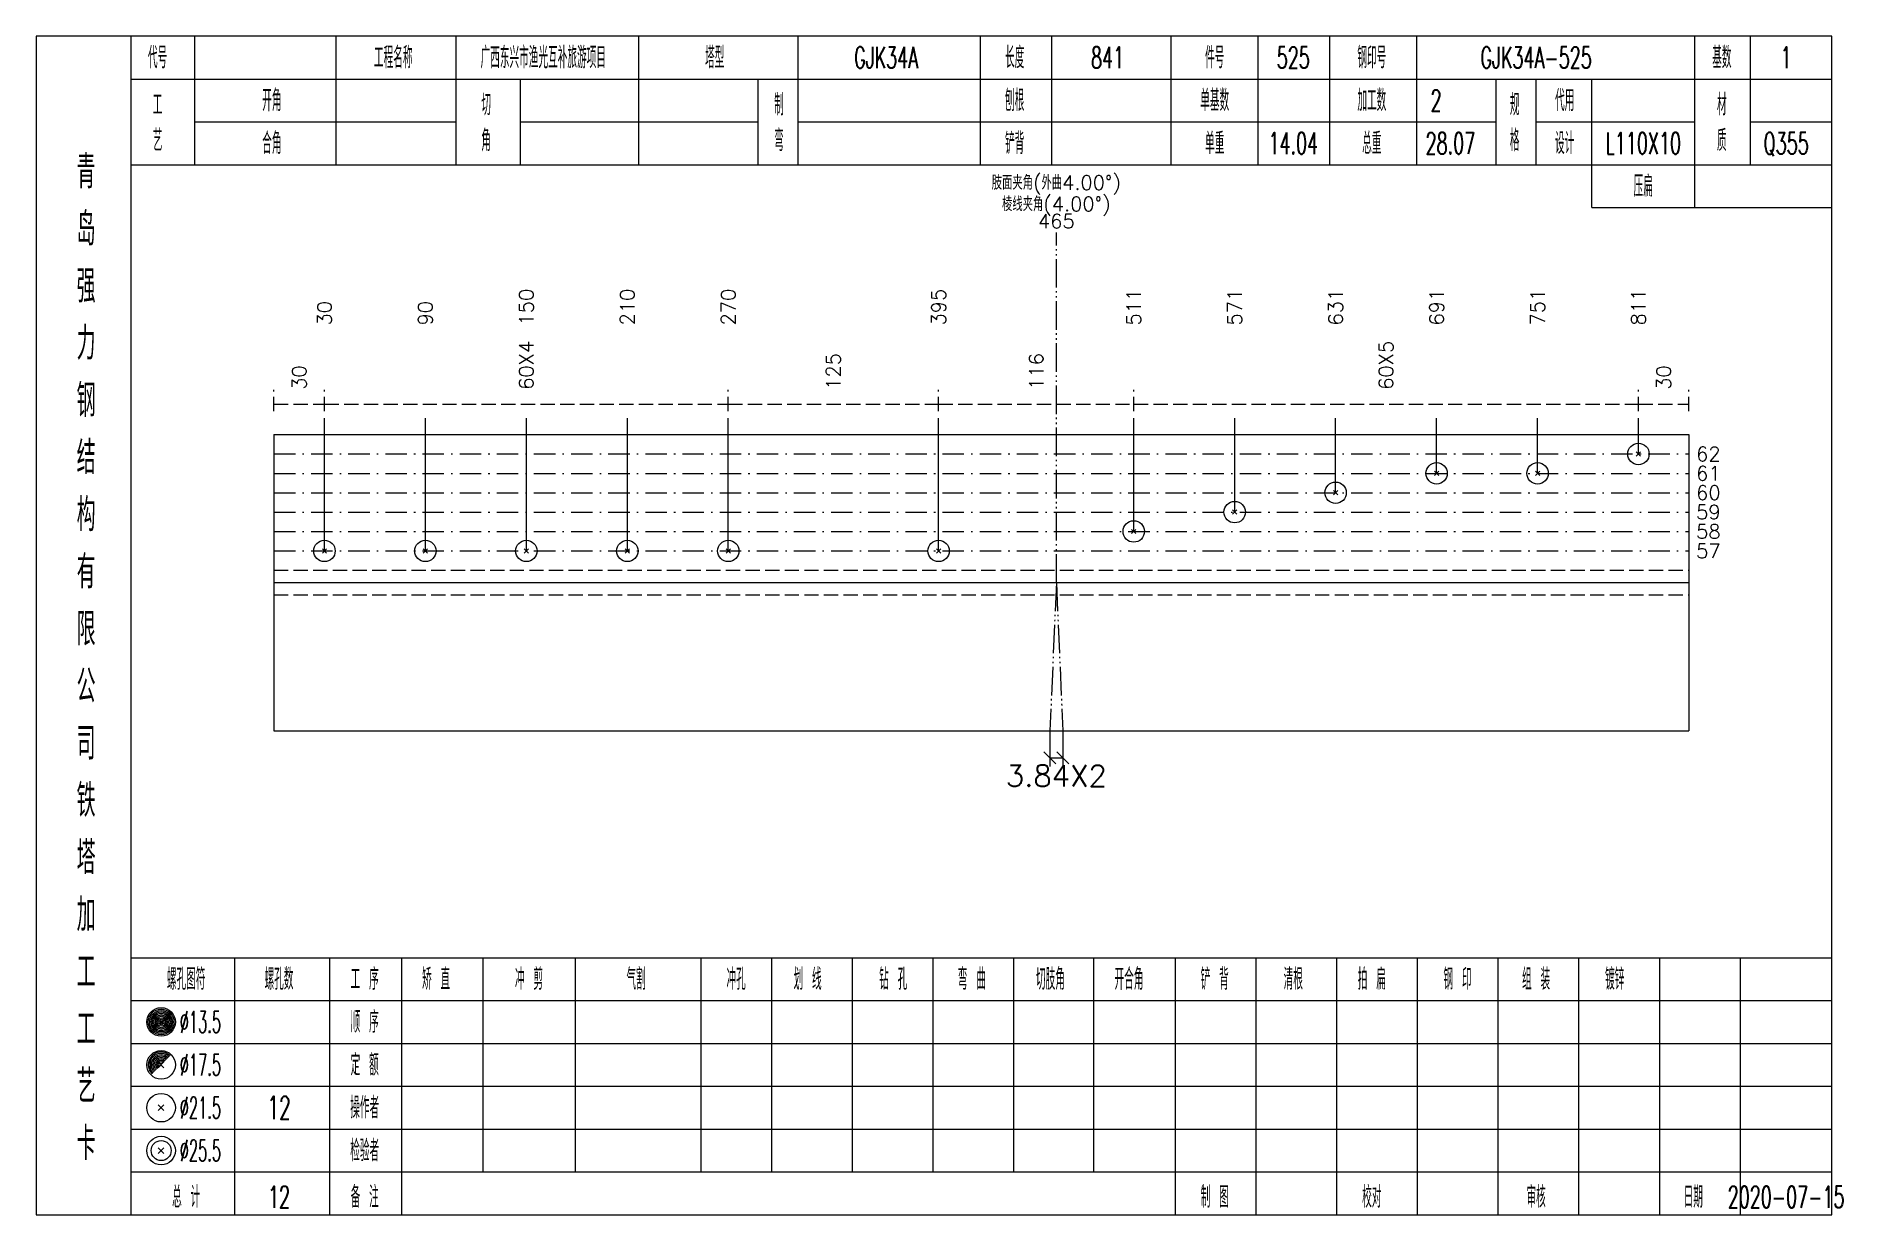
# Model space of a CAD drawing. Extents: x 0 to 2606, y -377 to 6479.
# Drawn here: x 1568.4 to 1821.3, y 4200 to 4365 of the extents above; entities that cross this region are included whole.
import ezdxf
from ezdxf.enums import TextEntityAlignment as Align

# ---------------------------------------------------------------- set-up
doc = ezdxf.new("R2010")
doc.units = 0
doc.header["$MEASUREMENT"] = 0
for name, pattern in [('一点画线', [5.2, 3, -1, 0.2, -1]), ('制弯线', [5.9, 4, -0.5, 0.2, -0.5, 0.2, -0.5]), ('虚线', [2.75, 2, -0.75])]:
    doc.linetypes.add(name, pattern=pattern)
doc.layers.get('0').update_dxf_attribs({"linetype": 'CONTINUOUS', "lineweight": 25})
doc.layers.add('1', color=7, linetype='CONTINUOUS', lineweight=25)
doc.layers.add('4', color=7, linetype='CONTINUOUS', lineweight=25)
doc.styles.get("Standard").update_dxf_attribs({"font": 'simplex.shx', "width": 0.7, "height": 3, "bigfont": 'gbhzfs.shx'})

msp = doc.modelspace()

# ---------------------------------------------------------------- texts
at = {"color": 7, "linetype": 'Continuous', "lineweight": 13}
msp.add_text('肢面夹角(外曲4.00%%d)', height=2, dxfattribs=at).set_placement((1711.23, 4345.5), align=Align.TOP_CENTER)
for s, height, p in [('棱线夹角(4.00%%d)', 2, (1711.23, 4341.5)), ('3.84X2', 3, (1711.23, 4261.47))]:
    msp.add_text(s, height=height, dxfattribs=at).set_placement(p, align=Align.MIDDLE_CENTER)
msp.add_text('465', height=2, dxfattribs=at).set_placement((1711.23, 4337.5), align=Align.BOTTOM_CENTER)
for s, p in [('150', (1637.03, 4324.5)), ('210', (1651.17, 4324.5)), ('270', (1665.3, 4324.5)), ('395', (1694.74, 4324.5)), ('511', (1722.07, 4324.5)), ('571', (1736.2, 4324.5)), ('631', (1750.33, 4324.5)), ('691', (1764.47, 4324.5)), ('751', (1778.6, 4324.5)), ('811', (1792.73, 4324.5)), ('30', (1608.77, 4324.5)), ('90', (1622.9, 4324.5))]:
    msp.add_text(s, height=2, rotation=90, dxfattribs=at).set_placement(p, align=Align.MIDDLE_LEFT)
at = {"color": 8, "linetype": 'Continuous', "lineweight": 9}
for s, p in [('60X4', (1637.03, 4315.5)), ('125', (1680.02, 4315.5)), ('116', (1708.41, 4315.5)), ('60X5', (1757.4, 4315.5)), ('30', (1605.23, 4315.5)), ('30', (1796.27, 4315.5))]:
    msp.add_text(s, height=2, rotation=90, dxfattribs=at).set_placement(p, align=Align.MIDDLE_LEFT)
at = {"color": 7, "linetype": 'Continuous', "lineweight": 13}
for s, p in [('62', (1800.8, 4306.51)), ('61', (1800.8, 4303.8)), ('60', (1800.8, 4301.08)), ('59', (1800.8, 4298.37)), ('58', (1800.8, 4295.66)), ('57', (1800.8, 4292.94))]:
    msp.add_text(s, height=2, dxfattribs=at).set_placement(p, align=Align.MIDDLE_LEFT)
at = {"layer": '4', "color": 1, "linetype": 'Continuous', "lineweight": 13}
for s, height, width, p in [('代号', 3, 0.6, (1585.4, 4362)), ('工程名称', 3, 0.6, (1618.4, 4362)), ('广西东兴市渔光互补旅游项目', 3, 0.6, (1639.4, 4362)), ('塔型', 3, 0.6, (1663.4, 4362)), ('GJK34A', 3, 0.6, (1687.4, 4362)), ('长度', 3, 0.6, (1705.4, 4362)), ('841', 3, 0.6, (1718.4, 4362)), ('件号', 3, 0.6, (1733.4, 4362)), ('525', 3, 0.6, (1744.4, 4362)), ('钢印号', 3, 0.6, (1755.4, 4362)), ('GJK34A-525', 3, 0.6, (1778.4, 4362)), ('基数', 3, 0.6, (1804.4, 4362)), ('1', 3, 0.6, (1813.4, 4362)), ('工', 3, 0.6, (1585.4, 4355.4)), ('开角', 3, 0.6, (1601.4, 4356)), ('切', 3, 0.6, (1631.4, 4355.4)), ('制', 3, 0.6, (1672.4, 4355.4)), ('刨根', 3, 0.6, (1705.4, 4356)), ('单基数', 3, 0.6, (1733.4, 4356)), ('加工数', 3, 0.6, (1755.4, 4356)), ('2', 3, 0.6, (1764.4, 4356)), ('规', 3, 0.6, (1775.4, 4355.4)), ('代用', 3, 0.6, (1782.4, 4356)), ('材', 3, 0.6, (1804.4, 4355.4)), ('艺', 3, 0.6, (1585.4, 4350.4)), ('合角', 3, 0.6, (1601.4, 4350)), ('角', 3, 0.6, (1631.4, 4350.4)), ('弯', 3, 0.6, (1672.4, 4350.4)), ('铲背', 3, 0.6, (1705.4, 4350)), ('单重', 3, 0.6, (1733.4, 4350)), ('14.04', 3, 0.6, (1744.4, 4350)), ('总重', 3, 0.6, (1755.4, 4350)), ('28.07', 3, 0.6, (1766.4, 4350)), ('格', 3, 0.6, (1775.4, 4350.4)), ('设计', 3, 0.6, (1782.4, 4350)), ('L110X10', 3, 0.6, (1793.4, 4350)), ('质', 3, 0.6, (1804.4, 4350.4)), ('Q355', 3, 0.6, (1813.4, 4350)), ('青', 4.6, 0.8, (1575.4, 4346)), ('压扁', 3, 0.6, (1793.4, 4344)), ('岛', 4.6, 0.8, (1575.4, 4338)), ('强', 4.6, 0.8, (1575.4, 4330)), ('力', 4.6, 0.8, (1575.4, 4322)), ('钢', 4.6, 0.8, (1575.4, 4314)), ('结', 4.6, 0.8, (1575.4, 4306)), ('构', 4.6, 0.8, (1575.4, 4298)), ('有', 4.6, 0.8, (1575.4, 4290)), ('限', 4.6, 0.8, (1575.4, 4282)), ('公', 4.6, 0.8, (1575.4, 4274)), ('司', 4.6, 0.8, (1575.4, 4266)), ('铁', 4.6, 0.8, (1575.4, 4258)), ('塔', 4.6, 0.8, (1575.4, 4250)), ('加', 4.6, 0.8, (1575.4, 4242)), ('工', 4.6, 0.8, (1575.4, 4234)), ('螺孔图符', 3, 0.6, (1589.4, 4233)), ('螺孔数', 3, 0.6, (1602.4, 4233)), ('工 序', 3, 0.6, (1614.4, 4233)), ('矫 直', 3, 0.6, (1624.4, 4233)), ('冲 剪', 3, 0.6, (1637.4, 4233)), ('气割', 3, 0.6, (1652.4, 4233)), ('冲孔', 3, 0.6, (1666.4, 4233)), ('划 线', 3, 0.6, (1676.4, 4233)), ('钻 孔', 3, 0.6, (1688.4, 4233)), ('弯 曲', 3, 0.6, (1699.4, 4233)), ('切肢角', 3, 0.6, (1710.4, 4233)), ('开合角', 3, 0.6, (1721.4, 4233)), ('铲 背', 3, 0.6, (1733.4, 4233)), ('清根', 3, 0.6, (1744.4, 4233)), ('拍 扁', 3, 0.6, (1755.4, 4233)), ('钢 印', 3, 0.6, (1767.4, 4233)), ('组 装', 3, 0.6, (1778.4, 4233)), ('镀锌', 3, 0.6, (1789.4, 4233)), ('工', 4.6, 0.8, (1575.4, 4226)), ('%%C13.5', 3, 0.5, (1591.4, 4227)), ('顺 序', 3, 0.6, (1614.4, 4227)), ('%%C17.5', 3, 0.5, (1591.4, 4221)), ('定 额', 3, 0.6, (1614.4, 4221)), ('艺', 4.6, 0.8, (1575.4, 4218)), ('操作者', 3, 0.6, (1614.4, 4215)), ('%%C21.5', 3, 0.5, (1591.4, 4215)), ('12', 3.2, 0.6, (1602.4, 4215)), ('卡', 4.6, 0.8, (1575.4, 4210)), ('%%C25.5', 3, 0.5, (1591.4, 4209)), ('检验者', 3, 0.6, (1614.4, 4209)), ('总 计', 3, 0.6, (1589.4, 4202.5)), ('12', 3, 0.6, (1602.4, 4202.5)), ('备 注', 3, 0.6, (1614.4, 4202.5)), ('制 图', 3, 0.6, (1733.4, 4202.5)), ('校对', 3, 0.6, (1755.4, 4202.5)), ('审核', 3, 0.6, (1778.4, 4202.5)), ('日期', 3, 0.6, (1800.4, 4202.5)), ('2020-07-15', 3, 0.6, (1813.4, 4202.5))]:
    msp.add_text(s, height=height, dxfattribs=dict(at, width=width)).set_placement(p, align=Align.MIDDLE_CENTER)

# ---------------------------------------------------------------- linework, layer by layer
at = {"color": 190, "linetype": '制弯线', "lineweight": 13}
for q in [(1711.23, 4337.5), (1710.33, 4267.77), (1712.14, 4267.77)]:
    msp.add_line((1711.23, 4288.5), q, dxfattribs=at)
at = {"color": 8, "linetype": '虚线', "lineweight": 9}
for p, q in [((1601.7, 4312.5), (1601.7, 4315.5)), ((1608.77, 4312.5), (1608.77, 4315.5)), ((1608.77, 4312.5), (1608.77, 4315.5)), ((1665.3, 4312.5), (1665.3, 4315.5)), ((1665.3, 4312.5), (1665.3, 4315.5)), ((1694.74, 4312.5), (1694.74, 4315.5)), ((1694.74, 4312.5), (1694.74, 4315.5)), ((1722.07, 4312.5), (1722.07, 4315.5)), ((1722.07, 4312.5), (1722.07, 4315.5)), ((1792.73, 4312.5), (1792.73, 4315.5)), ((1792.73, 4312.5), (1792.73, 4315.5)), ((1799.8, 4312.5), (1799.8, 4315.5)), ((1601.7, 4313.5), (1608.77, 4313.5)), ((1608.77, 4313.5), (1665.3, 4313.5)), ((1665.3, 4313.5), (1694.74, 4313.5)), ((1694.74, 4313.5), (1722.07, 4313.5)), ((1722.07, 4313.5), (1792.73, 4313.5)), ((1792.73, 4313.5), (1799.8, 4313.5))]:
    msp.add_line(p, q, dxfattribs=at)
at = {"color": 7, "linetype": 'Continuous', "lineweight": 13}
for p, q in [((1608.77, 4292.94), (1608.77, 4311.5)), ((1622.9, 4292.94), (1622.9, 4311.5)), ((1637.03, 4292.94), (1637.03, 4311.5)), ((1651.17, 4292.94), (1651.17, 4311.5)), ((1665.3, 4292.94), (1665.3, 4311.5)), ((1694.74, 4292.94), (1694.74, 4311.5)), ((1722.07, 4295.66), (1722.07, 4311.5)), ((1736.2, 4298.37), (1736.2, 4311.5)), ((1750.33, 4301.08), (1750.33, 4311.5)), ((1764.47, 4303.8), (1764.47, 4311.5)), ((1778.6, 4303.8), (1778.6, 4311.5)), ((1792.73, 4306.51), (1792.73, 4311.5)), ((1792.43, 4306.21), (1793.03, 4306.81)), ((1793.03, 4306.21), (1792.43, 4306.81)), ((1764.17, 4303.5), (1764.77, 4304.1)), ((1764.77, 4303.5), (1764.17, 4304.1)), ((1778.3, 4303.5), (1778.9, 4304.1)), ((1778.9, 4303.5), (1778.3, 4304.1)), ((1750.03, 4300.78), (1750.63, 4301.38)), ((1750.63, 4300.78), (1750.03, 4301.38)), ((1735.9, 4298.07), (1736.5, 4298.67)), ((1736.5, 4298.07), (1735.9, 4298.67)), ((1721.77, 4295.36), (1722.37, 4295.96)), ((1722.37, 4295.36), (1721.77, 4295.96)), ((1608.47, 4292.64), (1609.07, 4293.24)), ((1609.07, 4292.64), (1608.47, 4293.24)), ((1622.6, 4292.64), (1623.2, 4293.24)), ((1623.2, 4292.64), (1622.6, 4293.24)), ((1636.73, 4292.64), (1637.33, 4293.24)), ((1637.33, 4292.64), (1636.73, 4293.24)), ((1650.87, 4292.64), (1651.47, 4293.24)), ((1651.47, 4292.64), (1650.87, 4293.24)), ((1665, 4292.64), (1665.6, 4293.24)), ((1665.6, 4292.64), (1665, 4293.24)), ((1694.44, 4292.64), (1695.04, 4293.24)), ((1695.04, 4292.64), (1694.44, 4293.24)), ((1710.33, 4267.77), (1710.33, 4262.77)), ((1712.14, 4267.77), (1712.14, 4262.77)), ((1711.18, 4263.12), (1709.48, 4264.82)), ((1712.99, 4263.12), (1711.29, 4264.82)), ((1710.33, 4263.97), (1712.14, 4263.97))]:
    msp.add_line(p, q, dxfattribs=at)
at = {"color": 7, "linetype": 'Continuous', "lineweight": 18}
for p, q in [((1601.7, 4309.23), (1601.7, 4267.77)), ((1601.7, 4309.23), (1799.8, 4309.23)), ((1799.8, 4309.23), (1799.8, 4267.77)), ((1601.7, 4288.5), (1799.8, 4288.5))]:
    msp.add_line(p, q, dxfattribs=at)
at = {"color": 3, "linetype": '一点画线', "lineweight": 13}
for p, q in [((1601.7, 4306.51), (1799.8, 4306.51)), ((1601.7, 4303.8), (1799.8, 4303.8)), ((1601.7, 4301.08), (1799.8, 4301.08)), ((1601.7, 4298.37), (1799.8, 4298.37)), ((1601.7, 4295.66), (1799.8, 4295.66)), ((1601.7, 4292.94), (1799.8, 4292.94))]:
    msp.add_line(p, q, dxfattribs=at)
at = {"color": 1, "linetype": '虚线', "lineweight": 18}
for p, q in [((1601.7, 4290.23), (1799.8, 4290.23)), ((1601.7, 4286.77), (1799.8, 4286.77))]:
    msp.add_line(p, q, dxfattribs=at)
at = {"color": 7, "linetype": 'Continuous', "lineweight": 13}
for centre in [(1792.73, 4306.51), (1764.47, 4303.8), (1778.6, 4303.8), (1750.33, 4301.08), (1736.2, 4298.37), (1722.07, 4295.66), (1608.77, 4292.94), (1622.9, 4292.94), (1637.03, 4292.94), (1651.17, 4292.94), (1665.3, 4292.94), (1694.74, 4292.94)]:
    msp.add_circle(centre, 1.5, dxfattribs=at)
at = {"layer": '1', "color": 7, "linetype": 'Continuous', "lineweight": 18}
msp.add_line((1601.7, 4267.77), (1799.8, 4267.77), dxfattribs=at)
at = {"layer": '4', "color": 1, "linetype": 'Continuous', "lineweight": 18}
for p, q in [((1581.7, 4200), (1581.7, 4365)), ((1590.6, 4347), (1590.6, 4365)), ((1610.4, 4347), (1610.4, 4365)), ((1627.2, 4347), (1627.2, 4365)), ((1652.8, 4347), (1652.8, 4365)), ((1675.1, 4347), (1675.1, 4365)), ((1700.6, 4347), (1700.6, 4365)), ((1710.6, 4347), (1710.6, 4365)), ((1727.3, 4347), (1727.3, 4365)), ((1739.5, 4347), (1739.5, 4365)), ((1749.5, 4347), (1749.5, 4365)), ((1761.7, 4347), (1761.7, 4365)), ((1800.6, 4341), (1800.6, 4365)), ((1808.4, 4347), (1808.4, 4365)), ((1581.7, 4359), (1819.8, 4359)), ((1636.2, 4347), (1636.2, 4359)), ((1669.5, 4347), (1669.5, 4359)), ((1772.8, 4347), (1772.8, 4359)), ((1778.4, 4347), (1778.4, 4359)), ((1786.2, 4341), (1786.2, 4359)), ((1590.6, 4353), (1627.2, 4353)), ((1636.2, 4353), (1669.5, 4353)), ((1675.1, 4353), (1772.8, 4353)), ((1778.4, 4353), (1800.6, 4353)), ((1808.4, 4353), (1819.8, 4353)), ((1581.7, 4347), (1819.8, 4347)), ((1786.2, 4341), (1819.8, 4341)), ((1581.7, 4236), (1819.8, 4236)), ((1596.2, 4200), (1596.2, 4236)), ((1609.5, 4200), (1609.5, 4236)), ((1619.6, 4200), (1619.6, 4236)), ((1631, 4206), (1631, 4236)), ((1643.9, 4206), (1643.9, 4236)), ((1661.5, 4206), (1661.5, 4236)), ((1671.4, 4206), (1671.4, 4236)), ((1682.7, 4206), (1682.7, 4236)), ((1694, 4206), (1694, 4236)), ((1705.3, 4206), (1705.3, 4236)), ((1716.5, 4206), (1716.5, 4236)), ((1727.9, 4206), (1727.9, 4236)), ((1739.2, 4206), (1739.2, 4236)), ((1750.5, 4206), (1750.5, 4236)), ((1761.8, 4206), (1761.8, 4236)), ((1773.1, 4206), (1773.1, 4236)), ((1784.4, 4206), (1784.4, 4236)), ((1795.7, 4206), (1795.7, 4236)), ((1807, 4206), (1807, 4236)), ((1581.7, 4230), (1819.8, 4230)), ((1581.7, 4224), (1819.8, 4224)), ((1581.7, 4218), (1819.8, 4218)), ((1581.7, 4212), (1819.8, 4212)), ((1581.7, 4206), (1819.8, 4206)), ((1727.9, 4200), (1727.9, 4206)), ((1739.2, 4200), (1739.2, 4206)), ((1750.5, 4200), (1750.5, 4206)), ((1761.8, 4200), (1761.8, 4206)), ((1773.1, 4200), (1773.1, 4206)), ((1784.4, 4200), (1784.4, 4206)), ((1795.7, 4200), (1795.7, 4206)), ((1807, 4200), (1807, 4206))]:
    msp.add_line(p, q, dxfattribs=at)
at = {"layer": '4', "color": 7, "linetype": 'Continuous', "lineweight": 13}
for p, q in [((1585.7, 4226.8), (1586.1, 4227.2)), ((1586.1, 4226.8), (1585.7, 4227.2)), ((1585.5, 4214.6), (1586.3, 4215.4)), ((1586.3, 4214.6), (1585.5, 4215.4)), ((1585.5, 4208.6), (1586.3, 4209.4)), ((1586.3, 4208.6), (1585.5, 4209.4))]:
    msp.add_line(p, q, dxfattribs=at)
at = {"layer": '4', "color": 7, "linetype": 'Continuous', "lineweight": 0}
for p, q in [((1585.5, 4220.6), (1586.3, 4221.4)), ((1585.5, 4221.4), (1586.3, 4220.6))]:
    msp.add_line(p, q, dxfattribs=at)
at = {"layer": '4', "color": 1, "linetype": 'Continuous', "lineweight": 18}
msp.add_lwpolyline([(1568.4, 4365), (1568.4, 4200), (1819.8, 4200), (1819.8, 4365)], close=True, dxfattribs=at)
at = {"layer": '4', "color": 7, "linetype": 'Continuous', "lineweight": 13}
for centre, radius in [((1585.9, 4227), 2), ((1585.9, 4227), 1.8), ((1585.9, 4227), 1.6), ((1585.9, 4227), 1.4), ((1585.9, 4227), 1.2), ((1585.9, 4227), 1), ((1585.9, 4227), 0.8), ((1585.9, 4227), 0.6), ((1585.9, 4227), 0.4), ((1585.9, 4227), 0.2), ((1585.9, 4221), 2), ((1585.9, 4215), 2), ((1585.9, 4209), 2), ((1585.9, 4209), 1.4)]:
    msp.add_circle(centre, radius, dxfattribs=at)
for radius in [1.8, 1.6, 1.4, 1.2, 1, 0.8, 0.6, 0.4, 0.2]:
    msp.add_arc((1585.9, 4221), radius, 45, 225, dxfattribs=at)

msp.set_redraw_order([(e.dxf.handle, doc.entitydb.next_handle()) for e in msp.query("TEXT MTEXT ATTDEF DIMENSION ARC_DIMENSION")])  # texts and dimensions are drawn at this point

doc.saveas('drawing.dxf')
